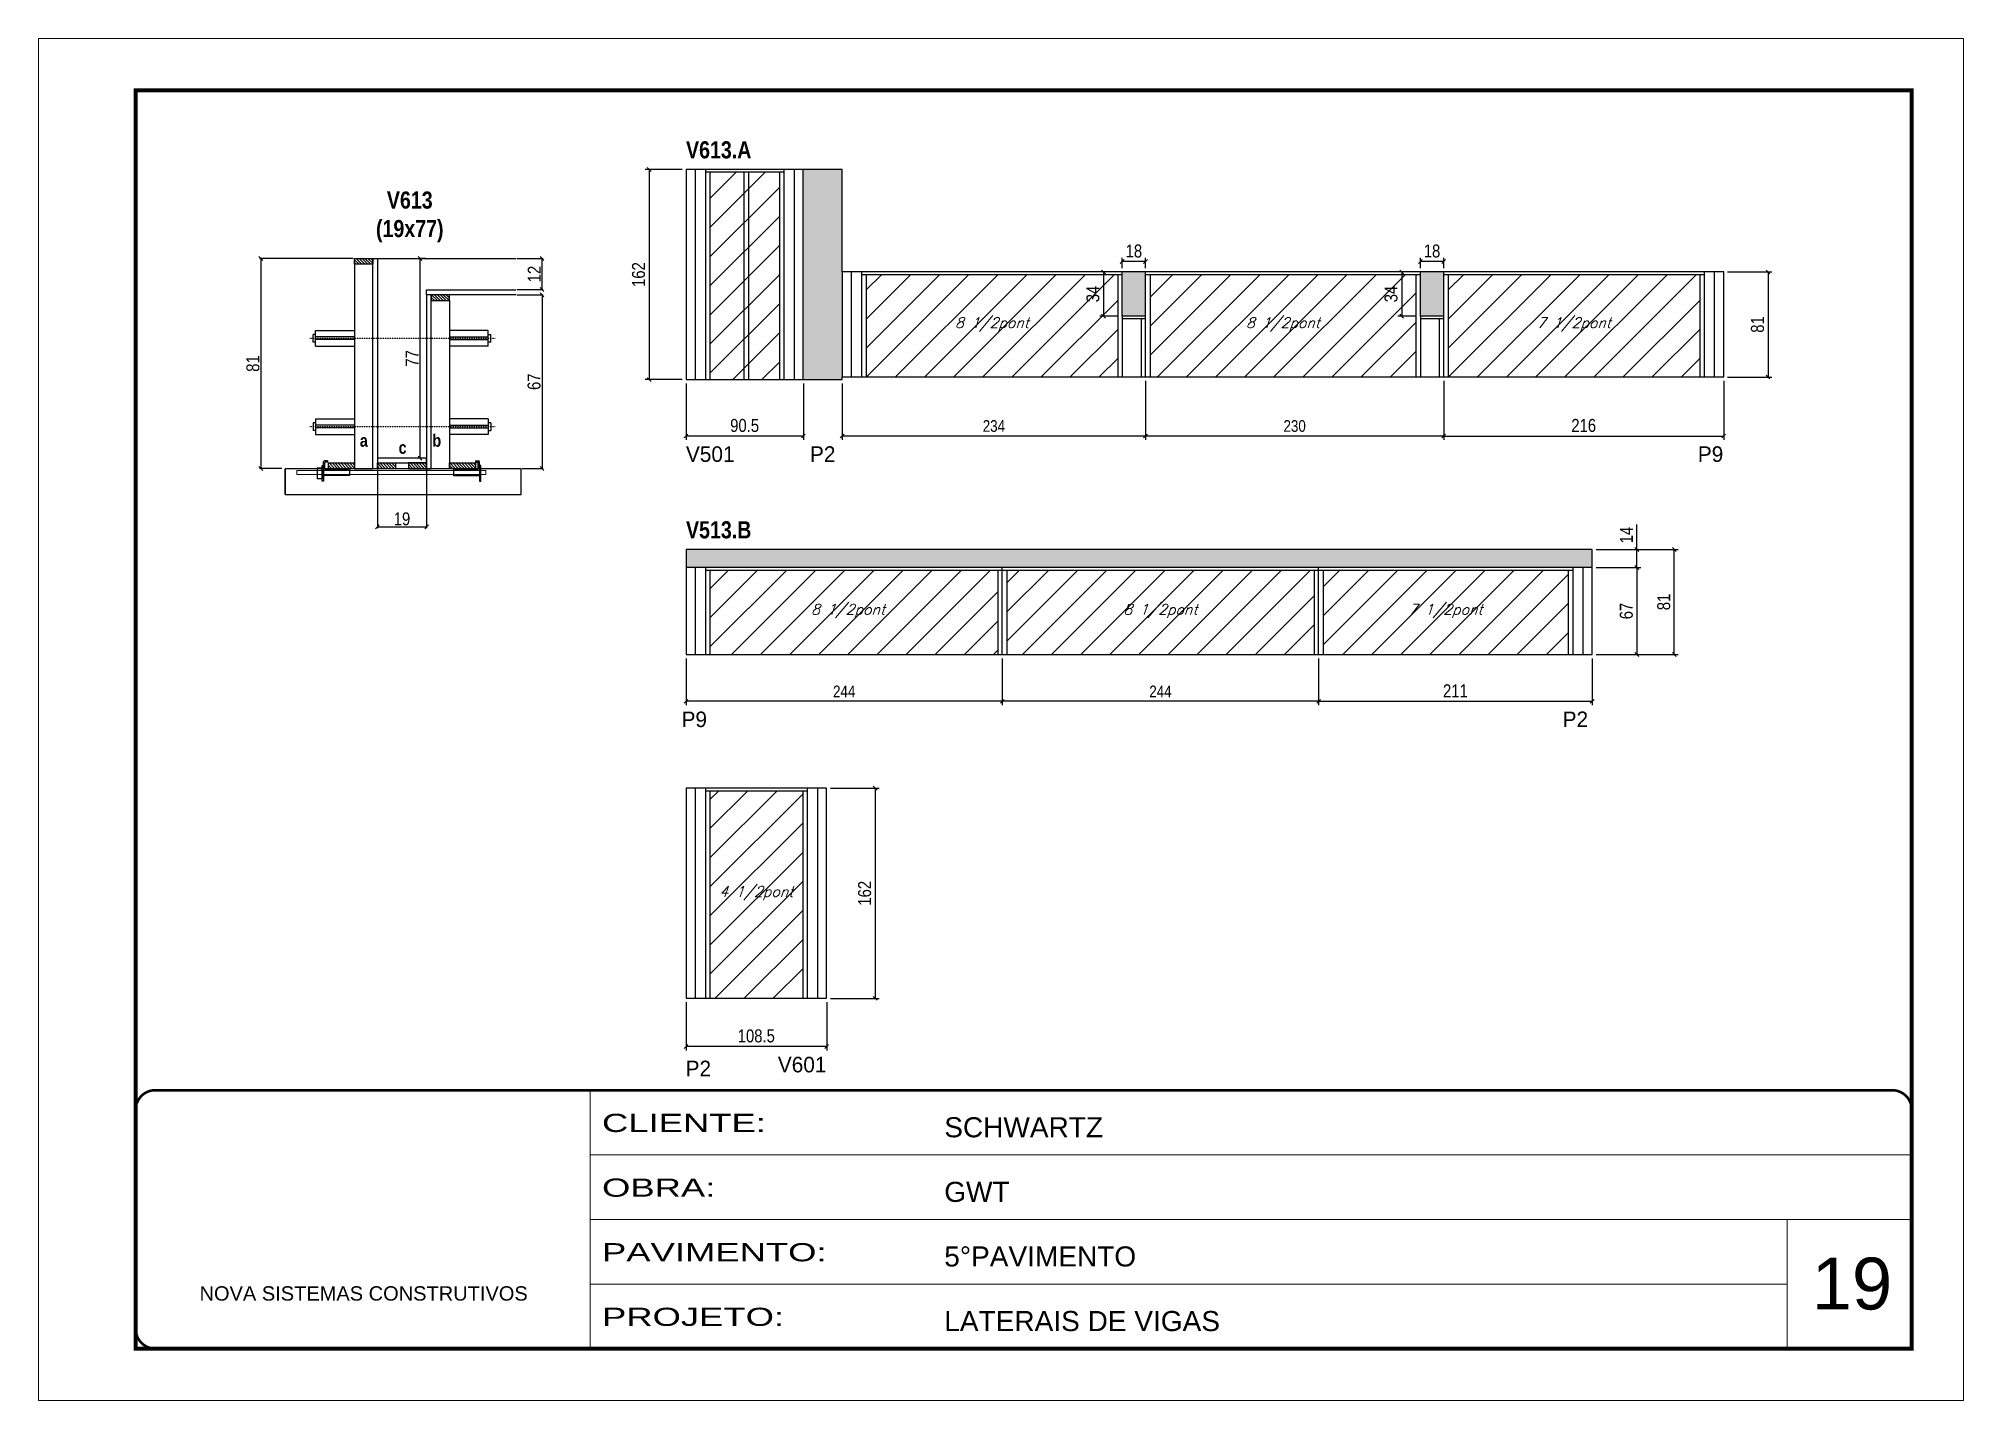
# Model space of a CAD drawing. Extents: x 13154 to 22413, y 1253 to 30260.
# Drawn here: x 16338 to 17823, y 24225 to 25275 of the extents above; entities that cross this region are included whole.
import ezdxf

# ---------------------------------------------------------------- set-up
doc = ezdxf.new("R2010")
doc.units = 0
for name, pattern in [('CONTINUO', [0]), ('DASHED', [0.75, 0.5, -0.25]), ('HIDDEN', [0.375, 0.25, -0.125])]:
    doc.linetypes.add(name, pattern=pattern)
for name, color, linetype in [('5', 5, 'Continuous'), ('barrote', 251, 'Continuous'), ('COTA', 241, 'Continuous'), ('detalhes', 4, 'Continuous'), ('NOMENCLATURA', 7, 'Continuous'), ('Painéis', 200, 'Continuous'), ('presilha', 1, 'Continuous'), ('SARR_2.2x10', 60, 'Continuous'), ('SARR_2.2x7', 40, 'Continuous'), ('SARR_3.5x7', 81, 'Continuous'), ('TENSOR', 3, 'Continuous'), ('texto', 7, 'Continuous')]:
    doc.layers.add(name, color=color, linetype=linetype)
for name, color, linetype, lineweight in [('CARIMBO', 255, 'Continuous', 9), ('CONCRETO', 251, 'Continuous', 25), ('Folhas', 255, 'Continuous', 9), ('Hachura', 251, 'Continuous', 9), ('SARRAFO DE PRESSAO', 251, 'DASHED', 9), ('SCO-___-LAJ', 2, 'Continuous', 0)]:
    doc.layers.add(name, color=color, linetype=linetype, lineweight=lineweight)
doc.styles.add('ARIAL', font='arial.ttf')
doc.styles.add('COTA TECNICA', font='techl___.ttf', dxfattribs={"height": 10})
doc.styles.add('COTA TECNICA 2X', font='techl___.ttf', dxfattribs={"height": 10})
doc.styles.add('COTA TECNICA-50', font='techl___.ttf', dxfattribs={"height": 9})
doc.styles.add('Romans', font='romans.shx')
doc.styles.add('ROMAS860', font='ROMAS860.SHX')
doc.styles.add('TECNICA', font='techb___.ttf', dxfattribs={"height": 10})
doc.styles.add('Tecnologia', font='')
doc.styles.get('Tecnologia').set_extended_font_data('Forgotten Futurist')
doc.dimstyles.new('COTA PAINEL-50', dxfattribs={"dimtxt": 9, "dimasz": 3, "dimexe": 3, "dimexo": 3, "dimgap": 3, "dimtad": 1, "dimdec": 1, "dimzin": 12, "dimdsep": 46, "dimtxsty": 'COTA TECNICA-50', "dimblk1": 'OBLIQUE', "dimblk2": 'OBLIQUE', "dimsah": 1, "dimcen": 0.9, "dimclrd": 4, "dimclre": 4, "dimclrt": 240, "dimadec": 1, "dimazin": 3, "dimtfac": 1, "dimtdec": 1, "dimtmove": 0, "dimatfit": 3, "dimfxl": 1, "dimtolj": 1, "dimtzin": 12, "dimarcsym": 0})
doc.dimstyles.new('PAINEL', dxfattribs={"dimtxt": 10, "dimasz": 3, "dimexe": 3, "dimexo": 3, "dimgap": 3, "dimtad": 1, "dimdec": 1, "dimzin": 12, "dimdsep": 46, "dimtxsty": 'COTA TECNICA', "dimblk1": 'OBLIQUE', "dimblk2": 'OBLIQUE', "dimsah": 1, "dimcen": 0.9, "dimclrd": 4, "dimclre": 4, "dimclrt": 240, "dimadec": 1, "dimazin": 3, "dimtfac": 1, "dimtdec": 1, "dimtmove": 0, "dimatfit": 3, "dimfxl": 1, "dimtolj": 1, "dimtzin": 12, "dimarcsym": 0})
doc.dimstyles.new('SECAO', dxfattribs={"dimscale": 0.333333, "dimtxt": 5, "dimasz": 9, "dimexe": 3, "dimexo": 3, "dimgap": 3, "dimtad": 1, "dimdec": 1, "dimlfac": 0.5, "dimzin": 12, "dimdsep": 46, "dimtxsty": 'COTA TECNICA 2X', "dimblk1": 'OBLIQUE', "dimblk2": 'OBLIQUE', "dimsah": 1, "dimcen": 0.9, "dimclrd": 4, "dimclre": 4, "dimclrt": 240, "dimadec": 1, "dimazin": 3, "dimtfac": 1, "dimtdec": 1, "dimtmove": 0, "dimatfit": 3, "dimfxl": 1, "dimtolj": 1, "dimtzin": 12, "dimarcsym": 0})

msp = doc.modelspace()

# ---------------------------------------------------------------- texts
at = {"layer": '5', "linetype": 'Continuous', "style": 'ROMAS860'}
for s, p in [('V501', (16837.34, 24948.47)), ('P2', (16933.03, 24948.47)), ('P9', (17617.94, 24948.47)), ('P9', (16833.95, 24744.01)), ('P2', (17513.66, 24744.01)), ('V601', (16908.24, 24477.84)), ('P2', (16837.09, 24474.84))]:
    msp.add_text(s, height=12, rotation=359.99996, dxfattribs=at).set_placement(p)
at = {"layer": 'CARIMBO', "style": 'ARIAL'}
msp.add_text('19', height=40, dxfattribs=at).set_placement((17705.74, 24295.02))
at = {"layer": 'detalhes', "style": 'TECNICA'}
for s, p in [('a', (16585.81, 24960.15)), ('b', (16641.78, 24960.14)), ('c', (16615.68, 24954.72))]:
    msp.add_text(s, height=9.6, dxfattribs=at).set_placement(p)
at = {"layer": 'NOMENCLATURA', "style": 'TECNICA'}
for s, p in [('V613.A', (16837.38, 25182.47)), ('V513.B', (16837.38, 24889.51))]:
    msp.add_text(s, height=13.2, dxfattribs=at).set_placement(p)
at = {"layer": 'NOMENCLATURA', "insert": (16624.28, 25156.95), "char_height": 13.2, "attachment_point": 2, "style": 'TECNICA'}
msp.add_mtext_dynamic_manual_height_columns('V613\\P(19x77)', width=300.2766, gutter_width=1, heights=[0], dxfattribs=at)
at = {"layer": 'texto', "color": 2, "char_height": 8, "attachment_point": 5, "style": 'Romans'}
for s, insert in [('{\\Q19;\\C256;8 1/2pont}', (17073.38, 25054.45)), ('{\\Q19;\\C256;8 1/2pont}', (17297.88, 25054.45)), ('{\\Q19;\\C256;7 1/2pont}', (17522.38, 25054.45)), ('{\\Q19;\\C256;8 1/2pont}', (16962.38, 24833.49)), ('{\\Q19;\\C256;8 1/2pont}', (17203.38, 24833.49)), ('{\\Q19;\\C256;7 1/2pont}', (17423.38, 24833.49)), ('{\\Q19;\\C256;4 1/2pont}', (16891.63, 24615.95))]:
    msp.add_mtext(s, dxfattribs=dict(at, insert=insert))

# ---------------------------------------------------------------- blocks, each defined once
blk = doc.blocks.new('9999999999')
at = {"color": 30, "linetype": 'CONTINUO'}
for p, q in [((98564.6, 34230.2), (98564.6, 34429.4)), ((98564.6, 34379.6), (99584, 34379.6)), ((98564.6, 34329.8), (99488, 34329.8)), ((99584, 34329.8), (99488, 34329.8)), ((99488, 34329.8), (99488, 34230.2)), ((98564.6, 34280), (99488, 34280))]:
    blk.add_line(p, q, dxfattribs=at)
at = {"color": 30, "linetype": 'CONTINUO', "const_width": 2}
blk.add_lwpolyline([(99584, 34230.2), (99584, 34414.4, 0.414214), (99569, 34429.4), (98229, 34429.4, 0.414214), (98214, 34414.4), (98214, 34245.2, 0.414214), (98229, 34230.2), (99584, 34230.2)], format="xyb", dxfattribs=at)
at = {"layer": 'Folhas'}
blk.add_lwpolyline([(98139, 34190.2), (99624, 34190.2), (99624, 35240.2), (98139, 35240.2)], close=True, dxfattribs=at)
at = {"layer": 'Folhas', "color": 30, "const_width": 3}
blk.add_lwpolyline([(98214, 34230.2), (99584, 34230.2), (99584, 35200.2), (98214, 35200.2)], close=True, dxfattribs=at)
at = {"color": 7, "linetype": 'Continuous', "ltscale": 5, "style": 'ARIAL'}
for s, height, p in [('SCHWARTZ', 15.48, (98837.7, 34393.1)), ('GWT', 15.48, (98837.7, 34343.3)), ('5°PAVIMENTO', 15.483, (98837.7, 34293.5)), ('NOVA SISTEMAS CONSTRUTIVOS', 11.059, (98263.2, 34267.2)), ('LATERAIS DE VIGAS', 15.483, (98837.7, 34243.7))]:
    blk.add_text(s, height=height, dxfattribs=at).set_placement(p)
at = {"layer": 'Folhas', "color": 7, "style": 'Tecnologia', "width": 1.5}
for s, p in [('CLIENTE:', (98573.7, 34397.2)), ('OBRA:', (98573.7, 34347.3)), ('PAVIMENTO:', (98573.7, 34297.5)), ('PROJETO:', (98573.7, 34247.7))]:
    blk.add_text(s, height=14, dxfattribs=at).set_placement(p)
blk = doc.blocks.new('PRESILHA METÁLICA 1')
at = {"layer": 'presilha'}
for p, q in [((0, 13), (6, 13)), ((0, 13), (0, 0)), ((6, 0), (0, 0)), ((6, 15.5), (7.5, 15.5)), ((6, -2.5), (6, 15.5)), ((6, 13), (6, 0)), ((7.5, 10.6), (7.5, 19.9)), ((7.5, 15.5), (7.5, -2.5)), ((37.5, 4.1), (7.5, 4.1)), ((12, 21), (8.6, 21)), ((9, 11.6), (9, 18.9)), ((12, 19.5), (9.6, 19.5)), ((37.5, 11), (9.6, 11)), ((12, 21), (12, 19.5)), ((37.5, 11), (37.5, 4.1)), ((7.5, -2.5), (6, -2.5))]:
    blk.add_line(p, q, dxfattribs=at)
for centre, radius, start, end in [((8.6, 19.9), 1.14, 90, 180), ((9.6, 18.9), 0.57, 90, 180), ((9.6, 11.6), 0.57, 180, 270)]:
    blk.add_arc(centre, radius, start, end, dxfattribs=at)
blk = doc.blocks.new('PRESILHA METÁLICA 2')
at = {"layer": 'presilha'}
for p, q in [((-5.2, 23.5), (-5.2, 22)), ((-5.2, 23.5), (-1.9, 23.5)), ((-0.8, 14.6), (-0.8, 22.4)), ((-30.8, 13.5), (-30.8, 6.6)), ((-30.8, 13.5), (-2.8, 13.5)), ((-30.8, 6.6), (-0.8, 6.6)), ((-5.2, 22), (-2.8, 22)), ((-2.2, 14.1), (-2.2, 21.4)), ((0.8, 18), (-0.8, 18)), ((-0.8, 18), (-0.8, 0)), ((-0.8, 0), (0.8, 0)), ((0.8, 0), (0.8, 18))]:
    blk.add_line(p, q, dxfattribs=at)
for centre, radius, start, end in [((-1.9, 22.4), 1.14, 0, 90), ((-2.8, 21.4), 0.57, 0, 90), ((-2.8, 14.1), 0.57, 270, 0)]:
    blk.add_arc(centre, radius, start, end, dxfattribs=at)
blk = doc.blocks.new('_Oblique')
at = {"color": 0, "linetype": 'ByBlock', "lineweight": -2}
blk.add_line((-0.5, -0.5), (0.5, 0.5), dxfattribs=at)
blk = doc.blocks.new('*D421')
at = {"layer": 'COTA', "color": 4, "lineweight": -2, "transparency": 16777216}
for p, q in [((16707, 25077.3), (16727.3, 25077.3)), ((16726.3, 25077.3), (16726.3, 24943.3)), ((16711.1, 24943.3), (16727.3, 24943.3))]:
    blk.add_line(p, q, dxfattribs=at)
at = {"layer": 'Defpoints', "color": 0, "transparency": 16777216}
for p in [(16706, 25077.3), (16710.1, 24943.3), (16726.3, 24943.3)]:
    blk.add_point(p, dxfattribs=at)
at = {"layer": 'COTA', "color": 4, "lineweight": -2, "transparency": 16777216, "xscale": 3, "yscale": 3, "zscale": 3}
for p, rotation in [((16726.3, 25077.3), 90), ((16726.3, 24943.3), 270)]:
    blk.add_blockref('_Oblique', p, dxfattribs=dict(at, rotation=rotation))
at = {"layer": 'COTA', "color": 240, "transparency": 16777216, "insert": (16720.2, 25010.3), "char_height": 10, "attachment_point": 5, "rotation": 90, "style": 'COTA TECNICA 2X'}
blk.add_mtext('\\A1;67', dxfattribs=at)
blk = doc.blocks.new('*D422')
at = {"layer": 'COTA', "color": 4, "lineweight": -2, "transparency": 16777216}
for p, q in [((16707, 25105.3), (16727.3, 25105.3)), ((16726.3, 25081.3), (16726.3, 25105.3)), ((16707, 25081.3), (16727.3, 25081.3))]:
    blk.add_line(p, q, dxfattribs=at)
at = {"layer": 'Defpoints', "color": 0, "transparency": 16777216}
for p in [(16706, 25105.3), (16726.3, 25105.3), (16706, 25081.3)]:
    blk.add_point(p, dxfattribs=at)
at = {"layer": 'COTA', "color": 4, "lineweight": -2, "transparency": 16777216, "xscale": 3, "yscale": 3, "zscale": 3}
for p, rotation in [((16726.3, 25105.3), 90), ((16726.3, 25081.3), 270)]:
    blk.add_blockref('_Oblique', p, dxfattribs=dict(at, rotation=rotation))
at = {"layer": 'COTA', "color": 240, "transparency": 16777216, "insert": (16720.3, 25093.3), "char_height": 10, "attachment_point": 5, "rotation": 90, "style": 'COTA TECNICA 2X'}
blk.add_mtext('\\A1;12', dxfattribs=at)
blk = doc.blocks.new('*D423')
at = {"layer": 'COTA', "color": 4, "lineweight": -2, "transparency": 16777216}
for p, q in [((16580.7, 25105.3), (16508.4, 25105.3)), ((16509.4, 25105.3), (16509.4, 24943.3)), ((16525.5, 24943.3), (16508.4, 24943.3))]:
    blk.add_line(p, q, dxfattribs=at)
at = {"layer": 'Defpoints', "color": 0, "transparency": 16777216}
for p in [(16581.7, 25105.3), (16509.4, 24943.3), (16526.5, 24943.3)]:
    blk.add_point(p, dxfattribs=at)
at = {"layer": 'COTA', "color": 4, "lineweight": -2, "transparency": 16777216, "xscale": 3, "yscale": 3, "zscale": 3}
for p, rotation in [((16509.4, 25105.3), 90), ((16509.4, 24943.3), 270)]:
    blk.add_blockref('_Oblique', p, dxfattribs=dict(at, rotation=rotation))
at = {"layer": 'COTA', "color": 240, "transparency": 16777216, "insert": (16503.3, 25024.3), "char_height": 10, "attachment_point": 5, "rotation": 90, "style": 'COTA TECNICA 2X'}
blk.add_mtext('\\A1;81', dxfattribs=at)
blk = doc.blocks.new('*D427')
at = {"layer": 'COTA', "color": 4, "lineweight": -2, "transparency": 16777216}
for p, q in [((16636.3, 25105.3), (16631.2, 25105.3)), ((16632.2, 24951.3), (16632.2, 25105.3)), ((16636.3, 24951.3), (16631.2, 24951.3))]:
    blk.add_line(p, q, dxfattribs=at)
at = {"layer": 'Defpoints', "color": 0, "transparency": 16777216}
for p in [(16632.2, 25105.3), (16637.3, 25105.3), (16637.3, 24951.3)]:
    blk.add_point(p, dxfattribs=at)
at = {"layer": 'COTA', "color": 4, "lineweight": -2, "transparency": 16777216, "xscale": 3, "yscale": 3, "zscale": 3}
for p, rotation in [((16632.2, 25105.3), 90), ((16632.2, 24951.3), 270)]:
    blk.add_blockref('_Oblique', p, dxfattribs=dict(at, rotation=rotation))
at = {"layer": 'COTA', "color": 240, "transparency": 16777216, "insert": (16626.1, 25028.3), "char_height": 10, "attachment_point": 5, "rotation": 90, "style": 'COTA TECNICA 2X'}
blk.add_mtext('\\A1;77', dxfattribs=at)
blk = doc.blocks.new('*D428')
at = {"layer": 'COTA', "color": 4, "lineweight": -2, "transparency": 16777216}
for p, q in [((16599.3, 24942.3), (16599.3, 24897.4)), ((16637.3, 24942.3), (16637.3, 24897.4)), ((16599.3, 24898.4), (16637.3, 24898.4))]:
    blk.add_line(p, q, dxfattribs=at)
at = {"layer": 'Defpoints', "color": 0, "transparency": 16777216}
for p in [(16599.3, 24943.3), (16637.3, 24943.3), (16637.3, 24898.4)]:
    blk.add_point(p, dxfattribs=at)
at = {"layer": 'COTA', "color": 4, "lineweight": -2, "transparency": 16777216, "xscale": 3, "yscale": 3, "zscale": 3, "rotation": 180}
blk.add_blockref('_Oblique', (16599.3, 24898.4), dxfattribs=at)
at = {"layer": 'COTA', "color": 4, "lineweight": -2, "transparency": 16777216, "xscale": 3, "yscale": 3, "zscale": 3}
blk.add_blockref('_Oblique', (16637.3, 24898.4), dxfattribs=at)
at = {"layer": 'COTA', "color": 240, "transparency": 16777216, "insert": (16618.3, 24904.5), "char_height": 10, "attachment_point": 5, "style": 'COTA TECNICA 2X'}
blk.add_mtext('\\A1;19', dxfattribs=at)
blk = doc.blocks.new('*D424')
at = {"layer": 'COTA', "color": 4, "linetype": 'ByBlock', "lineweight": -2, "transparency": 16777216}
for p, q in [((17191.9, 25010.9), (17191.9, 24965.4)), ((17421.9, 25010.9), (17421.9, 24965.4)), ((17421.9, 24968.4), (17191.9, 24968.4))]:
    blk.add_line(p, q, dxfattribs=at)
at = {"layer": 'Defpoints', "color": 0, "linetype": 'ByBlock', "transparency": 16777216}
for p in [(17191.9, 25013.9), (17421.9, 25013.9), (17191.9, 24968.4)]:
    blk.add_point(p, dxfattribs=at)
at = {"layer": 'COTA', "color": 4, "linetype": 'ByBlock', "lineweight": -2, "transparency": 16777216, "xscale": 3, "yscale": 3, "zscale": 3, "rotation": 180}
blk.add_blockref('_Oblique', (17191.9, 24968.4), dxfattribs=at)
at = {"layer": 'COTA', "color": 4, "linetype": 'ByBlock', "lineweight": -2, "transparency": 16777216, "xscale": 3, "yscale": 3, "zscale": 3}
blk.add_blockref('_Oblique', (17421.9, 24968.4), dxfattribs=at)
at = {"layer": 'COTA', "color": 240, "linetype": 'ByBlock', "transparency": 16777216, "insert": (17306.9, 24976.1), "char_height": 9, "attachment_point": 5, "style": 'COTA TECNICA-50'}
blk.add_mtext('\\A1;230', dxfattribs=at)
blk = doc.blocks.new('*D429')
at = {"layer": 'COTA', "color": 4, "linetype": 'ByBlock', "lineweight": -2, "transparency": 16777216}
for p, q in [((16957.9, 25008.9), (16957.9, 24965.4)), ((17191.9, 25010.9), (17191.9, 24965.4)), ((17191.9, 24968.4), (16957.9, 24968.4))]:
    blk.add_line(p, q, dxfattribs=at)
at = {"layer": 'Defpoints', "color": 0, "linetype": 'ByBlock', "transparency": 16777216}
for p in [(16957.9, 25011.9), (17191.9, 25013.9), (16957.9, 24968.4)]:
    blk.add_point(p, dxfattribs=at)
at = {"layer": 'COTA', "color": 4, "linetype": 'ByBlock', "lineweight": -2, "transparency": 16777216, "xscale": 3, "yscale": 3, "zscale": 3, "rotation": 180}
blk.add_blockref('_Oblique', (16957.9, 24968.4), dxfattribs=at)
at = {"layer": 'COTA', "color": 4, "linetype": 'ByBlock', "lineweight": -2, "transparency": 16777216, "xscale": 3, "yscale": 3, "zscale": 3}
blk.add_blockref('_Oblique', (17191.9, 24968.4), dxfattribs=at)
at = {"layer": 'COTA', "color": 240, "linetype": 'ByBlock', "transparency": 16777216, "insert": (17074.9, 24976.1), "char_height": 9, "attachment_point": 5, "style": 'COTA TECNICA-50'}
blk.add_mtext('\\A1;234', dxfattribs=at)
blk = doc.blocks.new('*D430')
at = {"layer": 'COTA', "color": 4, "linetype": 'ByBlock', "lineweight": -2, "transparency": 16777216}
for p, q in [((17421.9, 25010.9), (17421.9, 24965.4)), ((17637.9, 25010.9), (17637.9, 24965.4)), ((17421.9, 24968.4), (17637.9, 24968.4))]:
    blk.add_line(p, q, dxfattribs=at)
at = {"layer": 'Defpoints', "color": 0, "linetype": 'ByBlock', "transparency": 16777216}
for p in [(17421.9, 25013.9), (17637.9, 25013.9), (17637.9, 24968.4)]:
    blk.add_point(p, dxfattribs=at)
at = {"layer": 'COTA', "color": 4, "linetype": 'ByBlock', "lineweight": -2, "transparency": 16777216, "xscale": 3, "yscale": 3, "zscale": 3, "rotation": 180}
blk.add_blockref('_Oblique', (17421.9, 24968.4), dxfattribs=at)
at = {"layer": 'COTA', "color": 4, "linetype": 'ByBlock', "lineweight": -2, "transparency": 16777216, "xscale": 3, "yscale": 3, "zscale": 3}
blk.add_blockref('_Oblique', (17637.9, 24968.4), dxfattribs=at)
at = {"layer": 'COTA', "color": 240, "linetype": 'ByBlock', "transparency": 16777216, "insert": (17529.9, 24976.5), "char_height": 10, "attachment_point": 5, "style": 'COTA TECNICA'}
blk.add_mtext('\\A1;216', dxfattribs=at)
blk = doc.blocks.new('*D431')
at = {"layer": 'COTA', "color": 4, "linetype": 'ByBlock', "lineweight": -2, "transparency": 16777216}
for p, q in [((17640.9, 25094.9), (17675.1, 25094.9)), ((17672.1, 25094.9), (17672.1, 25013.9)), ((17640.9, 25013.9), (17675.1, 25013.9))]:
    blk.add_line(p, q, dxfattribs=at)
at = {"layer": 'Defpoints', "color": 0, "linetype": 'ByBlock', "transparency": 16777216}
for p in [(17637.9, 25094.9), (17637.9, 25013.9), (17672.1, 25013.9)]:
    blk.add_point(p, dxfattribs=at)
at = {"layer": 'COTA', "color": 4, "linetype": 'ByBlock', "lineweight": -2, "transparency": 16777216, "xscale": 3, "yscale": 3, "zscale": 3}
for p, rotation in [((17672.1, 25094.9), 90), ((17672.1, 25013.9), 270)]:
    blk.add_blockref('_Oblique', p, dxfattribs=dict(at, rotation=rotation))
at = {"layer": 'COTA', "color": 240, "linetype": 'ByBlock', "transparency": 16777216, "insert": (17664, 25054.4), "char_height": 10, "attachment_point": 5, "rotation": 90, "style": 'COTA TECNICA'}
blk.add_mtext('\\A1;81', dxfattribs=at)
blk = doc.blocks.new('*D432')
at = {"layer": 'COTA', "color": 4, "linetype": 'ByBlock', "lineweight": -2, "transparency": 16777216}
for p, q in [((17170.9, 25094.9), (17156.5, 25094.9)), ((17159.5, 25094.9), (17159.5, 25060.9)), ((17170.9, 25060.9), (17156.5, 25060.9))]:
    blk.add_line(p, q, dxfattribs=at)
at = {"layer": 'Defpoints', "color": 0, "linetype": 'ByBlock', "transparency": 16777216}
for p in [(17173.9, 25094.9), (17159.5, 25060.9), (17173.9, 25060.9)]:
    blk.add_point(p, dxfattribs=at)
at = {"layer": 'COTA', "color": 4, "linetype": 'ByBlock', "lineweight": -2, "transparency": 16777216, "xscale": 3, "yscale": 3, "zscale": 3}
for p, rotation in [((17159.5, 25094.9), 90), ((17159.5, 25060.9), 270)]:
    blk.add_blockref('_Oblique', p, dxfattribs=dict(at, rotation=rotation))
at = {"layer": 'COTA', "color": 240, "linetype": 'ByBlock', "transparency": 16777216, "insert": (17151.3, 25077.9), "char_height": 10, "attachment_point": 5, "rotation": 90, "style": 'COTA TECNICA'}
blk.add_mtext('\\A1;34', dxfattribs=at)
blk = doc.blocks.new('*D433')
at = {"layer": 'COTA', "color": 4, "linetype": 'ByBlock', "lineweight": -2, "transparency": 16777216}
for p, q in [((17173.9, 25097.9), (17173.9, 25105.9)), ((17191.9, 25102.9), (17173.9, 25102.9)), ((17191.9, 25097.9), (17191.9, 25105.9))]:
    blk.add_line(p, q, dxfattribs=at)
at = {"layer": 'Defpoints', "color": 0, "linetype": 'ByBlock', "transparency": 16777216}
for p in [(17173.9, 25102.9), (17173.9, 25094.9), (17191.9, 25094.9)]:
    blk.add_point(p, dxfattribs=at)
at = {"layer": 'COTA', "color": 4, "linetype": 'ByBlock', "lineweight": -2, "transparency": 16777216, "xscale": 3, "yscale": 3, "zscale": 3, "rotation": 180}
blk.add_blockref('_Oblique', (17173.9, 25102.9), dxfattribs=at)
at = {"layer": 'COTA', "color": 4, "linetype": 'ByBlock', "lineweight": -2, "transparency": 16777216, "xscale": 3, "yscale": 3, "zscale": 3}
blk.add_blockref('_Oblique', (17191.9, 25102.9), dxfattribs=at)
at = {"layer": 'COTA', "color": 240, "linetype": 'ByBlock', "transparency": 16777216, "insert": (17182.9, 25111), "char_height": 10, "attachment_point": 5, "style": 'COTA TECNICA'}
blk.add_mtext('\\A1;18', dxfattribs=at)
blk = doc.blocks.new('*D425')
at = {"layer": 'COTA', "color": 4, "linetype": 'ByBlock', "lineweight": -2, "transparency": 16777216}
for p, q in [((17400.9, 25094.9), (17386.5, 25094.9)), ((17389.5, 25094.9), (17389.5, 25060.9)), ((17400.9, 25060.9), (17386.5, 25060.9))]:
    blk.add_line(p, q, dxfattribs=at)
at = {"layer": 'Defpoints', "color": 0, "linetype": 'ByBlock', "transparency": 16777216}
for p in [(17403.9, 25094.9), (17389.5, 25060.9), (17403.9, 25060.9)]:
    blk.add_point(p, dxfattribs=at)
at = {"layer": 'COTA', "color": 4, "linetype": 'ByBlock', "lineweight": -2, "transparency": 16777216, "xscale": 3, "yscale": 3, "zscale": 3}
for p, rotation in [((17389.5, 25094.9), 90), ((17389.5, 25060.9), 270)]:
    blk.add_blockref('_Oblique', p, dxfattribs=dict(at, rotation=rotation))
at = {"layer": 'COTA', "color": 240, "linetype": 'ByBlock', "transparency": 16777216, "insert": (17381.3, 25077.9), "char_height": 10, "attachment_point": 5, "rotation": 90, "style": 'COTA TECNICA'}
blk.add_mtext('\\A1;34', dxfattribs=at)
blk = doc.blocks.new('*D434')
at = {"layer": 'COTA', "color": 4, "linetype": 'ByBlock', "lineweight": -2, "transparency": 16777216}
for p, q in [((17403.9, 25097.9), (17403.9, 25105.9)), ((17421.9, 25102.9), (17403.9, 25102.9)), ((17421.9, 25097.9), (17421.9, 25105.9))]:
    blk.add_line(p, q, dxfattribs=at)
at = {"layer": 'Defpoints', "color": 0, "linetype": 'ByBlock', "transparency": 16777216}
for p in [(17403.9, 25102.9), (17403.9, 25094.9), (17421.9, 25094.9)]:
    blk.add_point(p, dxfattribs=at)
at = {"layer": 'COTA', "color": 4, "linetype": 'ByBlock', "lineweight": -2, "transparency": 16777216, "xscale": 3, "yscale": 3, "zscale": 3, "rotation": 180}
blk.add_blockref('_Oblique', (17403.9, 25102.9), dxfattribs=at)
at = {"layer": 'COTA', "color": 4, "linetype": 'ByBlock', "lineweight": -2, "transparency": 16777216, "xscale": 3, "yscale": 3, "zscale": 3}
blk.add_blockref('_Oblique', (17421.9, 25102.9), dxfattribs=at)
at = {"layer": 'COTA', "color": 240, "linetype": 'ByBlock', "transparency": 16777216, "insert": (17412.9, 25111), "char_height": 10, "attachment_point": 5, "style": 'COTA TECNICA'}
blk.add_mtext('\\A1;18', dxfattribs=at)
blk = doc.blocks.new('*D426')
at = {"layer": 'COTA', "color": 4, "linetype": 'ByBlock', "lineweight": -2, "transparency": 16777216}
for p, q in [((17081.4, 24797), (17081.4, 24760.9)), ((17325.4, 24797), (17325.4, 24760.9)), ((17325.4, 24763.9), (17081.4, 24763.9))]:
    blk.add_line(p, q, dxfattribs=at)
at = {"layer": 'Defpoints', "color": 0, "linetype": 'ByBlock', "transparency": 16777216}
for p in [(17081.4, 24800), (17325.4, 24800), (17081.4, 24763.9)]:
    blk.add_point(p, dxfattribs=at)
at = {"layer": 'COTA', "color": 4, "linetype": 'ByBlock', "lineweight": -2, "transparency": 16777216, "xscale": 3, "yscale": 3, "zscale": 3, "rotation": 180}
blk.add_blockref('_Oblique', (17081.4, 24763.9), dxfattribs=at)
at = {"layer": 'COTA', "color": 4, "linetype": 'ByBlock', "lineweight": -2, "transparency": 16777216, "xscale": 3, "yscale": 3, "zscale": 3}
blk.add_blockref('_Oblique', (17325.4, 24763.9), dxfattribs=at)
at = {"layer": 'COTA', "color": 240, "linetype": 'ByBlock', "transparency": 16777216, "insert": (17203.4, 24771.5), "char_height": 9, "attachment_point": 5, "style": 'COTA TECNICA-50'}
blk.add_mtext('\\A1;244', dxfattribs=at)
blk = doc.blocks.new('*D435')
at = {"layer": 'COTA', "color": 4, "linetype": 'ByBlock', "lineweight": -2, "transparency": 16777216}
for p, q in [((16837.4, 24797), (16837.4, 24760.9)), ((17081.4, 24797), (17081.4, 24760.9)), ((17081.4, 24763.9), (16837.4, 24763.9))]:
    blk.add_line(p, q, dxfattribs=at)
at = {"layer": 'Defpoints', "color": 0, "linetype": 'ByBlock', "transparency": 16777216}
for p in [(16837.4, 24800), (17081.4, 24800), (16837.4, 24763.9)]:
    blk.add_point(p, dxfattribs=at)
at = {"layer": 'COTA', "color": 4, "linetype": 'ByBlock', "lineweight": -2, "transparency": 16777216, "xscale": 3, "yscale": 3, "zscale": 3, "rotation": 180}
blk.add_blockref('_Oblique', (16837.4, 24763.9), dxfattribs=at)
at = {"layer": 'COTA', "color": 4, "linetype": 'ByBlock', "lineweight": -2, "transparency": 16777216, "xscale": 3, "yscale": 3, "zscale": 3}
blk.add_blockref('_Oblique', (17081.4, 24763.9), dxfattribs=at)
at = {"layer": 'COTA', "color": 240, "linetype": 'ByBlock', "transparency": 16777216, "insert": (16959.4, 24771.5), "char_height": 9, "attachment_point": 5, "style": 'COTA TECNICA-50'}
blk.add_mtext('\\A1;244', dxfattribs=at)
blk = doc.blocks.new('*D436')
at = {"layer": 'COTA', "color": 4, "linetype": 'ByBlock', "lineweight": -2, "transparency": 16777216}
for p, q in [((17325.4, 24797), (17325.4, 24760.9)), ((17536.4, 24797), (17536.4, 24760.9)), ((17325.4, 24763.9), (17536.4, 24763.9))]:
    blk.add_line(p, q, dxfattribs=at)
at = {"layer": 'Defpoints', "color": 0, "linetype": 'ByBlock', "transparency": 16777216}
for p in [(17325.4, 24800), (17536.4, 24800), (17536.4, 24763.9)]:
    blk.add_point(p, dxfattribs=at)
at = {"layer": 'COTA', "color": 4, "linetype": 'ByBlock', "lineweight": -2, "transparency": 16777216, "xscale": 3, "yscale": 3, "zscale": 3, "rotation": 180}
blk.add_blockref('_Oblique', (17325.4, 24763.9), dxfattribs=at)
at = {"layer": 'COTA', "color": 4, "linetype": 'ByBlock', "lineweight": -2, "transparency": 16777216, "xscale": 3, "yscale": 3, "zscale": 3}
blk.add_blockref('_Oblique', (17536.4, 24763.9), dxfattribs=at)
at = {"layer": 'COTA', "color": 240, "linetype": 'ByBlock', "transparency": 16777216, "insert": (17430.9, 24772), "char_height": 10, "attachment_point": 5, "style": 'COTA TECNICA'}
blk.add_mtext('\\A1;211', dxfattribs=at)
blk = doc.blocks.new('*D437')
at = {"layer": 'COTA', "color": 4, "linetype": 'ByBlock', "lineweight": -2, "transparency": 16777216}
for p, q in [((17539.4, 24881), (17602.8, 24881)), ((17599.8, 24800), (17599.8, 24881)), ((17539.4, 24800), (17602.8, 24800))]:
    blk.add_line(p, q, dxfattribs=at)
at = {"layer": 'Defpoints', "color": 0, "linetype": 'ByBlock', "transparency": 16777216}
for p in [(17536.4, 24881), (17599.8, 24881), (17536.4, 24800)]:
    blk.add_point(p, dxfattribs=at)
at = {"layer": 'COTA', "color": 4, "linetype": 'ByBlock', "lineweight": -2, "transparency": 16777216, "xscale": 3, "yscale": 3, "zscale": 3}
for p, rotation in [((17599.8, 24881), 90), ((17599.8, 24800), 270)]:
    blk.add_blockref('_Oblique', p, dxfattribs=dict(at, rotation=rotation))
at = {"layer": 'COTA', "color": 240, "linetype": 'ByBlock', "transparency": 16777216, "insert": (17591.7, 24840.5), "char_height": 10, "attachment_point": 5, "rotation": 90, "style": 'COTA TECNICA'}
blk.add_mtext('\\A1;81', dxfattribs=at)
blk = doc.blocks.new('*D438')
at = {"layer": 'COTA', "color": 4, "lineweight": -2, "transparency": 16777216}
for p, q in [((16834.4, 25173.9), (16805.9, 25173.9)), ((16808.9, 25173.9), (16808.9, 25011.9)), ((16834.4, 25011.9), (16805.9, 25011.9))]:
    blk.add_line(p, q, dxfattribs=at)
at = {"layer": 'Defpoints', "color": 0, "transparency": 16777216}
for p in [(16837.4, 25173.9), (16808.9, 25011.9), (16837.4, 25011.9)]:
    blk.add_point(p, dxfattribs=at)
at = {"layer": 'COTA', "color": 4, "lineweight": -2, "transparency": 16777216, "xscale": 3, "yscale": 3, "zscale": 3}
for p, rotation in [((16808.9, 25173.9), 90), ((16808.9, 25011.9), 270)]:
    blk.add_blockref('_Oblique', p, dxfattribs=dict(at, rotation=rotation))
at = {"layer": 'COTA', "color": 240, "transparency": 16777216, "insert": (16800.8, 25092.9), "char_height": 10, "attachment_point": 5, "rotation": 90, "style": 'COTA TECNICA'}
blk.add_mtext('\\A1;162', dxfattribs=at)
blk = doc.blocks.new('*D439')
at = {"layer": 'COTA', "color": 4, "lineweight": -2, "transparency": 16777216}
for p, q in [((16837.4, 25008.9), (16837.4, 24965.4)), ((16927.9, 25008.9), (16927.9, 24965.4)), ((16927.9, 24968.4), (16837.4, 24968.4))]:
    blk.add_line(p, q, dxfattribs=at)
at = {"layer": 'Defpoints', "color": 0, "transparency": 16777216}
for p in [(16837.4, 25011.9), (16927.9, 25011.9), (16837.4, 24968.4)]:
    blk.add_point(p, dxfattribs=at)
at = {"layer": 'COTA', "color": 4, "lineweight": -2, "transparency": 16777216, "xscale": 3, "yscale": 3, "zscale": 3, "rotation": 180}
blk.add_blockref('_Oblique', (16837.4, 24968.4), dxfattribs=at)
at = {"layer": 'COTA', "color": 4, "lineweight": -2, "transparency": 16777216, "xscale": 3, "yscale": 3, "zscale": 3}
blk.add_blockref('_Oblique', (16927.9, 24968.4), dxfattribs=at)
at = {"layer": 'COTA', "color": 240, "transparency": 16777216, "insert": (16882.6, 24976.5), "char_height": 10, "attachment_point": 5, "style": 'COTA TECNICA'}
blk.add_mtext('\\A1;90.5', dxfattribs=at)
blk = doc.blocks.new('*D440')
at = {"layer": 'COTA', "color": 4, "lineweight": -2, "transparency": 16777216}
for p, q in [((17539.4, 24867), (17573.9, 24867)), ((17570.9, 24867), (17570.9, 24800)), ((17539.4, 24800), (17573.9, 24800))]:
    blk.add_line(p, q, dxfattribs=at)
at = {"layer": 'Defpoints', "color": 0, "transparency": 16777216}
for p in [(17536.4, 24867), (17536.4, 24800), (17570.9, 24800)]:
    blk.add_point(p, dxfattribs=at)
at = {"layer": 'COTA', "color": 4, "lineweight": -2, "transparency": 16777216, "xscale": 3, "yscale": 3, "zscale": 3}
for p, rotation in [((17570.9, 24867), 90), ((17570.9, 24800), 270)]:
    blk.add_blockref('_Oblique', p, dxfattribs=dict(at, rotation=rotation))
at = {"layer": 'COTA', "color": 240, "transparency": 16777216, "insert": (17562.8, 24833.5), "char_height": 10, "attachment_point": 5, "rotation": 90, "style": 'COTA TECNICA'}
blk.add_mtext('\\A1;67', dxfattribs=at)
blk = doc.blocks.new('*D441')
at = {"layer": 'COTA', "color": 4, "lineweight": -2, "transparency": 16777216}
for p, q in [((17570.9, 24881), (17570.9, 24900.1)), ((17539.4, 24881), (17573.9, 24881)), ((17570.9, 24867), (17570.9, 24881)), ((17539.4, 24867), (17573.9, 24867))]:
    blk.add_line(p, q, dxfattribs=at)
at = {"layer": 'Defpoints', "color": 0, "transparency": 16777216}
for p in [(17536.4, 24881), (17570.9, 24881), (17536.4, 24867)]:
    blk.add_point(p, dxfattribs=at)
at = {"layer": 'COTA', "color": 4, "lineweight": -2, "transparency": 16777216, "xscale": 3, "yscale": 3, "zscale": 3}
for p, rotation in [((17570.9, 24881), 90), ((17570.9, 24867), 270)]:
    blk.add_blockref('_Oblique', p, dxfattribs=dict(at, rotation=rotation))
at = {"layer": 'COTA', "color": 240, "transparency": 16777216, "insert": (17562.8, 24892.1), "char_height": 10, "attachment_point": 5, "rotation": 90, "style": 'COTA TECNICA'}
blk.add_mtext('\\A1;14', dxfattribs=at)
blk = doc.blocks.new('*D443')
at = {"layer": 'COTA', "color": 4, "lineweight": -2, "transparency": 16777216}
for p, q in [((16948.9, 24696.9), (16986.3, 24696.9)), ((16983.3, 24696.9), (16983.3, 24534.9)), ((16948.9, 24534.9), (16986.3, 24534.9))]:
    blk.add_line(p, q, dxfattribs=at)
at = {"layer": 'Defpoints', "color": 0, "transparency": 16777216}
for p in [(16945.9, 24696.9), (16945.9, 24534.9), (16983.3, 24534.9)]:
    blk.add_point(p, dxfattribs=at)
at = {"layer": 'COTA', "color": 4, "lineweight": -2, "transparency": 16777216, "xscale": 3, "yscale": 3, "zscale": 3}
for p, rotation in [((16983.3, 24696.9), 90), ((16983.3, 24534.9), 270)]:
    blk.add_blockref('_Oblique', p, dxfattribs=dict(at, rotation=rotation))
at = {"layer": 'COTA', "color": 240, "transparency": 16777216, "insert": (16975.2, 24615.9), "char_height": 10, "attachment_point": 5, "rotation": 90, "style": 'COTA TECNICA'}
blk.add_mtext('\\A1;162', dxfattribs=at)
blk = doc.blocks.new('*D444')
at = {"layer": 'COTA', "color": 4, "lineweight": -2, "transparency": 16777216}
for p, q in [((16837.4, 24531.9), (16837.4, 24494.7)), ((16945.9, 24531.9), (16945.9, 24494.7)), ((16945.9, 24497.7), (16837.4, 24497.7))]:
    blk.add_line(p, q, dxfattribs=at)
at = {"layer": 'Defpoints', "color": 0, "transparency": 16777216}
for p in [(16837.4, 24534.9), (16945.9, 24534.9), (16837.4, 24497.7)]:
    blk.add_point(p, dxfattribs=at)
at = {"layer": 'COTA', "color": 4, "lineweight": -2, "transparency": 16777216, "xscale": 3, "yscale": 3, "zscale": 3, "rotation": 180}
blk.add_blockref('_Oblique', (16837.4, 24497.7), dxfattribs=at)
at = {"layer": 'COTA', "color": 4, "lineweight": -2, "transparency": 16777216, "xscale": 3, "yscale": 3, "zscale": 3}
blk.add_blockref('_Oblique', (16945.9, 24497.7), dxfattribs=at)
at = {"layer": 'COTA', "color": 240, "transparency": 16777216, "insert": (16891.6, 24505.9), "char_height": 10, "attachment_point": 5, "style": 'COTA TECNICA'}
blk.add_mtext('\\A1;108.5', dxfattribs=at)

# ---------------------------------------------------------------- dimensions: what is measured, and where the dimension line sits
at = {"layer": 'COTA'}
for base, p1, p2, dimstyle, picture, middle in [((16808.89, 25011.95), (16837.38, 25173.95), (16837.38, 25011.95), 'PAINEL', '*D438', (16800.79, 25092.95)), ((16509.36, 24943.25, 0), (16581.68, 25105.25), (16526.47, 24943.25, 0), 'SECAO', '*D423', (16503.27, 25024.25, 0)), ((16632.21, 25105.25), (16637.28, 24951.25), (16637.28, 25105.25), 'SECAO', '*D427', (16626.13, 25028.25)), ((16726.33, 25105.25), (16705.98, 25081.25), (16705.98, 25105.25), 'SECAO', '*D422', (16720.27, 25093.25)), ((16726.33, 24943.25, 0), (16705.98, 25077.25), (16710.09, 24943.25, 0), 'SECAO', '*D421', (16720.22, 25010.25, 0)), ((17570.89, 24880.99), (17536.38, 24866.99), (17536.38, 24880.99), 'PAINEL', '*D441', (17562.82, 24892.05)), ((17570.89, 24799.99), (17536.38, 24866.99), (17536.38, 24799.99), 'PAINEL', '*D440', (17562.79, 24833.49)), ((16983.31, 24534.95), (16945.88, 24696.95), (16945.88, 24534.95), 'PAINEL', '*D443', (16975.2, 24615.95))]:
    dim = msp.add_linear_dim(base=base, p1=p1, p2=p2, angle=90, dimstyle=dimstyle, dxfattribs=at)
    dim.commit()
    dim.dimension.update_dxf_attribs({"geometry": picture, "text_midpoint": middle})
at = {"layer": 'COTA', "linetype": 'ByBlock'}
for base, p1, p2, picture, middle in [((17173.88, 25102.9), (17191.88, 25094.95), (17173.88, 25094.95), '*D433', (17182.88, 25110.99)), ((17403.88, 25102.9), (17421.88, 25094.95), (17403.88, 25094.95), '*D434', (17412.88, 25110.99)), ((17637.88, 24968.37), (17421.88, 25013.95), (17637.88, 25013.95), '*D430', (17529.88, 24976.47)), ((17536.38, 24763.91), (17325.38, 24799.99), (17536.38, 24799.99), '*D436', (17430.88, 24771.96))]:
    dim = msp.add_linear_dim(base=base, p1=p1, p2=p2, dimstyle='PAINEL', dxfattribs=at)
    dim.commit()
    dim.dimension.update_dxf_attribs({"geometry": picture, "text_midpoint": middle})
for base, p1, p2, picture, middle in [((17159.48, 25060.95), (17173.88, 25094.95), (17173.88, 25060.95), '*D432', (17151.26, 25077.95)), ((17389.48, 25060.95), (17403.88, 25094.95), (17403.88, 25060.95), '*D425', (17381.26, 25077.95)), ((17672.07, 25013.95), (17637.88, 25094.95), (17637.88, 25013.95), '*D431', (17663.98, 25054.45)), ((17599.83, 24880.99), (17536.38, 24799.99), (17536.38, 24880.99), '*D437', (17591.73, 24840.49))]:
    dim = msp.add_linear_dim(base=base, p1=p1, p2=p2, angle=90, dimstyle='PAINEL', dxfattribs=at)
    dim.commit()
    dim.dimension.update_dxf_attribs({"geometry": picture, "text_midpoint": middle})
at = {"layer": 'COTA'}
for base, p1, p2, dimstyle, picture, middle in [((16837.38, 24968.37), (16927.88, 25011.95), (16837.38, 25011.95), 'PAINEL', '*D439', (16882.63, 24976.5)), ((16637.28, 24898.43), (16599.28, 24943.25), (16637.28, 24943.25), 'SECAO', '*D428', (16618.28, 24904.52)), ((16837.38, 24497.74), (16945.88, 24534.95), (16837.38, 24534.95), 'PAINEL', '*D444', (16891.63, 24505.87))]:
    dim = msp.add_linear_dim(base=base, p1=p1, p2=p2, dimstyle=dimstyle, dxfattribs=at)
    dim.commit()
    dim.dimension.update_dxf_attribs({"geometry": picture, "text_midpoint": middle})
at = {"layer": 'COTA', "linetype": 'ByBlock'}
for base, p1, p2, picture, middle in [((16957.88, 24968.37), (17191.88, 25013.95), (16957.88, 25011.95), '*D429', (17074.88, 24976.06)), ((16837.38, 24763.91), (17081.38, 24799.99), (16837.38, 24799.99), '*D435', (16959.38, 24771.47))]:
    dim = msp.add_linear_dim(base=base, p1=p1, p2=p2, angle=180, dimstyle='COTA PAINEL-50', override={"dimarcsym": 1}, dxfattribs=at)
    dim.commit()
    dim.dimension.update_dxf_attribs({"geometry": picture, "text_midpoint": middle})
for base, p1, p2, picture, middle in [((17191.88, 24968.37), (17421.88, 25013.95), (17191.88, 25013.95), '*D424', (17306.88, 24976.06)), ((17081.38, 24763.91), (17325.38, 24799.99), (17081.38, 24799.99), '*D426', (17203.38, 24771.47))]:
    dim = msp.add_linear_dim(base=base, p1=p1, p2=p2, dimstyle='COTA PAINEL-50', override={"dimarcsym": 1}, dxfattribs=at)
    dim.commit()
    dim.dimension.update_dxf_attribs({"geometry": picture, "text_midpoint": middle})

# ---------------------------------------------------------------- hatches: boundary and pattern name
at = {"layer": 'COTA'}
h = msp.add_hatch(dxfattribs=at)
h.set_pattern_fill('AR-CONC', color=256, scale=0.03)
h.set_pattern_definition([(50, (29.093, 17.9884), (5.4655401, -0.47817257), [0.5715, -6.2865]), (355, (29.093, 17.9884), (-1.0573026, 5.7317054), [0.4572, -5.0292175]), (100.451445, (29.5483, 17.9486), (4.4082374, 5.2535326), [0.4857003, -5.3427073]), (46.1842, (29.093, 19.5124), (8.1323712, -1.2612698), [0.85725, -9.42975]), (96.635558, (29.7705, 19.407), (7.122124, 7.4227837), [0.7285507, -8.0140682]), (351.18415, (29.093, 19.5124), (7.122124, 7.4227837), [0.685799, -7.543792]), (21, (29.855, 19.1314), (4.54843174, -3.06795595), [0.5715, -6.2865]), (326, (29.855, 19.1314), (1.8540609, 5.525639), [0.4572, -5.0292]), (71.451445, (30.234, 18.876), (6.4024926, 2.4576831), [0.4857003, -5.3426981]), (37.5, (29.0929, 17.9884), (0.0926581, 2.53665117), [0, -4.96824, 0, -5.1054, 0, -5.04825]), (7.5, (29.0929, 17.9884), (2.00458988, 3.00541724), [0, -2.91084, 0, -4.85394, 0, -1.92405]), (327.5, (27.3936, 17.9884), (4.06771786, -0.17186232), [0, -1.905, 0, -5.9436, 0, -7.8867]), (317.5, (26.6316, 17.9884), (4.44387544, 0.76279473), [0, -2.4765, 0, -3.94716, 0, -5.6007])])
h.paths.add_polyline_path([(16927.88, 25011.95), (16957.88, 25011.95), (16957.88, 25013.95), (16957.88, 25094.95), (16957.88, 25173.95), (16927.88, 25173.95)])
at = {"layer": 'COTA', "linetype": 'ByBlock'}
h = msp.add_hatch(dxfattribs=at)
h.set_pattern_fill('AR-CONC', color=256, scale=0.03)
h.set_pattern_definition([(50, (-115763.374, -5448.5097), (5.46554007, -0.47817257), [0.5715, -6.2865]), (355, (-115763.374, -5448.5097), (-1.05730264, 5.73170536), [0.4572, -5.02921753]), (100.4514447, (-115762.9186, -5448.5495), (4.40823741, 5.25353256), [0.48570026, -5.34270734]), (46.1842, (-115763.374, -5446.986), (8.13237123, -1.26126984), [0.85725, -9.42975]), (96.6355576, (-115762.6964, -5447.091), (7.122124, 7.42278374), [0.7285507, -8.01406824]), (351.184151, (-115763.374, -5446.986), (7.122124, 7.42278374), [0.685799, -7.54379196]), (21, (-115762.612, -5447.3667), (4.54843174, -3.06795595), [0.5715, -6.2865]), (326, (-115762.612, -5447.3667), (1.85406085, 5.52563898), [0.4572, -5.0292]), (71.451445, (-115762.233, -5447.6223), (6.40249258, 2.45768307), [0.48570026, -5.34269813]), (37.5, (-115763.3741, -5448.5097), (0.092658098, 2.536651166), [0, -4.96824, 0, -5.1054, 0, -5.04825]), (7.5, (-115763.374, -5448.5097), (2.004589875, 3.005417245), [0, -2.91084, 0, -4.85394, 0, -1.92405]), (327.5, (-115765.0734, -5448.5097), (4.067717855, -0.17186232), [0, -1.905, 0, -5.9436, 0, -7.8867]), (317.5, (-115765.8354, -5448.5097), (4.44387544, 0.76279473), [0, -2.4765, 0, -3.94716, 0, -5.6007])])
h.paths.add_polyline_path([(17191.88, 25094.95), (17173.88, 25094.95), (17173.88, 25060.95), (17191.88, 25060.95)])
h.paths.add_polyline_path([(17421.88, 25094.95), (17403.88, 25094.95), (17403.88, 25060.95), (17421.88, 25060.95)])
at = {"layer": 'COTA'}
h = msp.add_hatch(dxfattribs=at)
h.set_pattern_fill('AR-CONC', color=256, scale=0.03)
h.set_pattern_definition([(50, (29.093, 53.9654), (5.4655401, -0.47817257), [0.5715, -6.2865]), (355, (29.093, 53.9654), (-1.0573026, 5.7317054), [0.4572, -5.0292175]), (100.451445, (29.5483, 53.9256), (4.4082374, 5.2535326), [0.4857003, -5.3427073]), (46.1842, (29.093, 55.4894), (8.1323712, -1.2612698), [0.85725, -9.42975]), (96.635558, (29.7705, 55.384), (7.122124, 7.4227837), [0.7285507, -8.0140682]), (351.18415, (29.093, 55.489), (7.122124, 7.4227837), [0.685799, -7.543792]), (21, (29.855, 55.1084), (4.54843174, -3.06795595), [0.5715, -6.2865]), (326, (29.855, 55.1084), (1.8540609, 5.525639), [0.4572, -5.0292]), (71.451445, (30.234, 54.853), (6.4024926, 2.4576831), [0.4857003, -5.3426981]), (37.5, (29.0929, 53.9654), (0.0926581, 2.53665117), [0, -4.96824, 0, -5.1054, 0, -5.04825]), (7.5, (29.0929, 53.9654), (2.00458988, 3.00541724), [0, -2.91084, 0, -4.85394, 0, -1.92405]), (327.5, (27.3936, 53.9654), (4.06771786, -0.17186232), [0, -1.905, 0, -5.9436, 0, -7.8867]), (317.5, (26.6316, 53.9654), (4.44387544, 0.76279473), [0, -2.4765, 0, -3.94716, 0, -5.6007])])
h.paths.add_polyline_path([(17536.38, 24866.99), (17536.38, 24880.99), (16837.38, 24880.99), (16837.38, 24866.99)])
at = {"layer": 'Hachura', "linetype": 'ByBlock'}
h = msp.add_hatch(dxfattribs=at)
h.set_pattern_fill('ANSI31', color=256, scale=5)
h.set_pattern_definition([(45, (29.093, 17.988), (-11.22532, 11.22532), [])])
h.paths.add_polyline_path([(16855.88, 25011.95), (16882.06, 25011.95), (16882.06, 25171.75), (16855.88, 25171.75)])
h.paths.add_polyline_path([(16885.56, 25011.95), (16909.38, 25011.95), (16909.38, 25171.75), (16885.56, 25171.75)])
h.paths.add_polyline_path([(16882.06, 25011.95), (16885.56, 25011.95), (16885.56, 25171.75), (16882.06, 25171.75)])
h = msp.add_hatch(dxfattribs=at)
h.set_pattern_fill('ANSI31', color=256, scale=5)
h.paths.add_polyline_path([(17170.38, 25013.95), (17170.38, 25092.75), (16976.38, 25092.75), (16976.38, 25013.95)])
h.paths.add_polyline_path([(17400.38, 25013.95), (17400.38, 25092.75), (17195.38, 25092.75), (17195.38, 25013.95)])
h.paths.add_polyline_path([(17619.38, 25013.95), (17619.38, 25092.75), (17425.38, 25092.75), (17425.38, 25013.95)])
h = msp.add_hatch(dxfattribs=at)
h.set_pattern_fill('ANSI31', color=256, scale=5)
h.set_pattern_definition([(45, (29.093, 53.965), (-11.22532, 11.22532), [])])
h.paths.add_polyline_path([(16855.88, 24864.79), (16855.88, 24799.99), (17077.88, 24799.99), (17077.88, 24864.79)])
h.paths.add_polyline_path([(17321.88, 24799.99), (17321.88, 24864.79), (17084.88, 24864.79), (17084.88, 24799.99)])
h.paths.add_polyline_path([(17328.88, 24864.79), (17328.88, 24799.99), (17517.88, 24799.99), (17517.88, 24864.79)])
h = msp.add_hatch(dxfattribs=at)
h.set_pattern_fill('ANSI31', color=256, scale=5)
h.set_pattern_definition([(45, (29.093, 3.681), (-11.22532, 11.22532), [])])
h.paths.add_polyline_path([(16855.88, 24534.95), (16927.38, 24534.95), (16927.38, 24694.75), (16855.88, 24694.75)])
at = {"layer": 'SARR_2.2x10'}
h = msp.add_hatch(dxfattribs=at)
h.set_pattern_fill('ANSI31', color=256, scale=0.5, angle=90)
h.set_pattern_definition([(135, (49755.2182, -98568.916), (-1.122532015, -1.122532015), [])])
h.paths.add_polyline_path([(16561.68, 24947.65), (16561.68, 24943.25), (16581.68, 24943.25), (16581.68, 24947.65)])
h = msp.add_hatch(dxfattribs=at)
h.set_pattern_fill('ANSI31', color=256, scale=0.5, angle=90)
h.set_pattern_definition([(135, (49848.4182, -98568.916), (-1.122532015, -1.122532015), [])])
h.paths.add_polyline_path([(16654.88, 24947.65), (16654.88, 24943.25), (16674.88, 24943.25), (16674.88, 24947.65)])
at = {"layer": 'SARR_2.2x7'}
h = msp.add_hatch(dxfattribs=at)
h.set_pattern_fill('ANSI31', color=256, scale=0.5, angle=90)
h.set_pattern_definition([(135, (49749.2182, -98411.316), (-1.122532015, -1.122532015), [])])
h.paths.add_polyline_path([(16595.68, 25105.25), (16595.68, 25100.85), (16581.68, 25100.85), (16581.68, 25105.25)])
h = msp.add_hatch(dxfattribs=at)
h.set_pattern_fill('ANSI31', color=256, scale=0.5, angle=90)
h.set_pattern_definition([(135, (49769.2182, -98439.316), (-1.122532015, -1.122532015), [])])
h.paths.add_polyline_path([(16640.88, 25077.25), (16640.88, 25072.85), (16654.88, 25072.85), (16654.88, 25077.25)])
h = msp.add_hatch(dxfattribs=at)
h.set_pattern_fill('ANSI31', color=256, scale=0.5, angle=90)
h.set_pattern_definition([(135, (49834.8182, -98568.916), (-1.122532015, -1.122532015), [])])
h.paths.add_polyline_path([(16613.28, 24943.25), (16613.28, 24947.65), (16599.28, 24947.65), (16599.28, 24943.25)])
h = msp.add_hatch(dxfattribs=at)
h.set_pattern_fill('ANSI31', color=256, scale=0.5, angle=90)
h.set_pattern_definition([(135, (49772.8182, -98568.916), (-1.122532015, -1.122532015), [])])
h.paths.add_polyline_path([(16623.28, 24943.25), (16623.28, 24947.65), (16637.28, 24947.65), (16637.28, 24943.25)])

# ---------------------------------------------------------------- linework, layer by layer
at = {"ltscale": 3}
for p, q in [((16549.68, 25040.77), (16549.68, 25046.77)), ((16551.68, 25046.77), (16549.68, 25046.77)), ((16551.68, 25040.77), (16549.68, 25040.77)), ((16551.68, 25037.77), (16551.68, 25049.77)), ((16551.68, 25049.77), (16581.68, 25049.77)), ((16581.68, 25044.77), (16551.68, 25044.77)), ((16581.68, 25042.77), (16551.68, 25042.77)), ((16551.68, 25037.77), (16581.68, 25037.77)), ((16684.88, 25049.77), (16654.88, 25049.77)), ((16654.88, 25044.77), (16684.88, 25044.77)), ((16654.88, 25042.77), (16684.88, 25042.77)), ((16684.88, 25037.77), (16654.88, 25037.77)), ((16684.88, 25037.77), (16684.88, 25049.77)), ((16684.88, 25046.77), (16686.88, 25046.77)), ((16686.88, 25040.77), (16684.88, 25040.77)), ((16686.88, 25040.77), (16686.88, 25046.77)), ((16549.68, 24978.71), (16549.68, 24972.71)), ((16551.68, 24978.71), (16549.68, 24978.71)), ((16551.68, 24981.71), (16551.68, 24969.71)), ((16551.68, 24981.71), (16581.68, 24981.71)), ((16684.88, 24981.71), (16654.88, 24981.71)), ((16684.88, 24981.71), (16684.88, 24969.71)), ((16686.88, 24978.71), (16684.88, 24978.71)), ((16686.88, 24978.71), (16686.88, 24972.71)), ((16551.68, 24972.71), (16549.68, 24972.71)), ((16581.68, 24976.71), (16551.68, 24976.71)), ((16581.68, 24974.71), (16551.68, 24974.71)), ((16551.68, 24969.71), (16581.68, 24969.71)), ((16654.88, 24976.71), (16684.88, 24976.71)), ((16654.88, 24974.71), (16684.88, 24974.71)), ((16684.88, 24969.71), (16654.88, 24969.71)), ((16684.88, 24972.71), (16686.88, 24972.71))]:
    msp.add_line(p, q, dxfattribs=at)
at = {"layer": 'barrote'}
msp.add_lwpolyline([(16528.22, 24923.25), (16710.14, 24923.25), (16710.14, 24943.25), (16528.22, 24943.25)], close=True, dxfattribs=at)
at = {"layer": 'CONCRETO', "linetype": 'Continuous'}
msp.add_line((16599.28, 25105.25), (16705.98, 25105.25), dxfattribs=at)
at = {"layer": 'COTA'}
for p, q in [((16957.88, 25173.95), (16927.88, 25173.95)), ((16957.88, 25094.95), (16957.88, 25173.95)), ((16927.88, 25011.95), (16957.88, 25011.95)), ((16957.88, 25011.95), (16957.88, 25013.95)), ((17536.38, 24866.99), (17536.38, 24880.99))]:
    msp.add_line(p, q, dxfattribs=at)
at = {"layer": 'COTA', "linetype": 'ByBlock'}
for p, q in [((17191.88, 25094.95), (17173.88, 25094.95)), ((17421.88, 25094.95), (17403.88, 25094.95)), ((17536.38, 24880.99), (16837.38, 24880.99)), ((16837.38, 24880.99), (16837.38, 24866.99)), ((17521.38, 24866.99), (17521.38, 24799.99))]:
    msp.add_line(p, q, dxfattribs=at)
at = {"layer": 'detalhes', "color": 250}
msp.add_line((16528.22, 24923.25), (16528.22, 24943.25), dxfattribs=at)
at = {"layer": 'Painéis', "linetype": 'Continuous'}
for p, q in [((16927.88, 25173.95), (16837.38, 25173.95)), ((16837.38, 25173.95), (16837.38, 25011.95)), ((16927.88, 25011.95), (16927.88, 25173.95)), ((16957.88, 25094.95), (16957.88, 25013.95)), ((17173.88, 25094.95), (16957.88, 25094.95)), ((17173.88, 25060.95), (17173.88, 25094.95)), ((17403.88, 25094.95), (17191.88, 25094.95)), ((17191.88, 25013.95), (17191.88, 25094.95)), ((17403.88, 25060.95), (17403.88, 25094.95)), ((17421.88, 25013.95), (17421.88, 25094.95)), ((17637.88, 25094.95), (17421.88, 25094.95)), ((17637.88, 25013.95), (17637.88, 25094.95)), ((17191.88, 25060.95), (17173.88, 25060.95)), ((17421.88, 25060.95), (17403.88, 25060.95)), ((16837.38, 25011.95), (16927.88, 25011.95)), ((16957.88, 25013.95), (17637.88, 25013.95)), ((16837.38, 24866.99), (16837.38, 24799.99)), ((17536.38, 24866.99), (16837.38, 24866.99)), ((17081.38, 24799.99), (17081.38, 24866.99)), ((17325.38, 24799.99), (17325.38, 24866.99)), ((17536.38, 24799.99), (17536.38, 24866.99)), ((16837.38, 24799.99), (17536.38, 24799.99)), ((16945.88, 24696.95), (16837.38, 24696.95)), ((16837.38, 24696.95), (16837.38, 24534.95)), ((16945.88, 24534.95), (16945.88, 24696.95)), ((16837.38, 24534.95), (16945.88, 24534.95))]:
    msp.add_line(p, q, dxfattribs=at)
for points in [[(16595.68, 24943.25), (16595.68, 25105.25), (16599.28, 25105.25), (16599.28, 24943.25)], [(16640.88, 24943.25), (16640.88, 25077.25), (16637.28, 25077.25), (16637.28, 24943.25)], [(16637.28, 24951.25), (16599.28, 24951.25), (16599.28, 24947.65), (16637.28, 24947.65)]]:
    msp.add_lwpolyline(points, close=True, dxfattribs=at)
at = {"layer": 'Painéis', "linetype": 'Continuous', "elevation": 0}
msp.add_lwpolyline([(16705.98, 25077.25), (16637.28, 25077.25), (16637.28, 25081.25), (16705.98, 25081.25)], dxfattribs=at)
at = {"layer": 'SARR_2.2x10'}
for points in [[(16561.68, 24947.65), (16581.68, 24947.65), (16581.68, 24943.25), (16561.68, 24943.25)], [(16654.88, 24947.65), (16674.88, 24947.65), (16674.88, 24943.25), (16654.88, 24943.25)]]:
    msp.add_lwpolyline(points, close=True, dxfattribs=at)
at = {"layer": 'SARR_2.2x7', "linetype": 'Continuous'}
for p, q in [((16844.38, 25173.95), (16844.38, 25011.95)), ((16912.88, 25171.75), (16852.38, 25171.75)), ((16920.88, 25173.95), (16920.88, 25011.95)), ((16964.88, 25094.95), (16964.88, 25013.95)), ((17173.88, 25092.75), (16972.88, 25092.75)), ((17403.88, 25092.75), (17191.88, 25092.75)), ((17622.88, 25092.75), (17421.88, 25092.75)), ((17630.88, 25013.95), (17630.88, 25094.95)), ((17191.88, 25058.75), (17173.88, 25058.75)), ((17421.88, 25058.75), (17403.88, 25058.75)), ((16844.38, 24866.99), (16844.38, 24799.99)), ((17081.38, 24864.79), (16852.38, 24864.79)), ((17325.38, 24864.79), (17081.38, 24864.79)), ((17521.38, 24864.79), (17325.38, 24864.79)), ((17529.38, 24799.99), (17529.38, 24866.99)), ((16844.38, 24696.95), (16844.38, 24534.95)), ((16938.88, 24696.95), (16938.88, 24534.95)), ((16930.88, 24694.75), (16852.38, 24694.75))]:
    msp.add_line(p, q, dxfattribs=at)
at = {"layer": 'SARR_2.2x7', "elevation": 0}
for points in [[(16581.68, 25105.25), (16595.68, 25105.25), (16595.68, 25100.85), (16581.68, 25100.85)], [(16654.88, 25077.25), (16640.88, 25077.25), (16640.88, 25072.85), (16654.88, 25072.85)]]:
    msp.add_lwpolyline(points, close=True, dxfattribs=at)
at = {"layer": 'SARR_2.2x7'}
for points in [[(16599.28, 24947.65), (16613.28, 24947.65), (16613.28, 24943.25), (16599.28, 24943.25)], [(16637.28, 24947.65), (16623.28, 24947.65), (16623.28, 24943.25), (16637.28, 24943.25)]]:
    msp.add_lwpolyline(points, close=True, dxfattribs=at)
at = {"layer": 'SARR_3.5x7'}
for p, q in [((16852.38, 25173.95), (16852.38, 25011.95)), ((16855.88, 25171.75), (16855.88, 25011.95)), ((16882.06, 25171.75), (16882.06, 25011.95)), ((16885.56, 25171.75), (16885.56, 25011.95)), ((16909.38, 25171.75), (16909.38, 25011.95)), ((16912.88, 25173.95), (16912.88, 25011.95)), ((16972.88, 25094.95), (16972.88, 25013.95)), ((16976.38, 25092.75), (16976.38, 25013.95)), ((17170.38, 25092.75), (17170.38, 25013.95)), ((17195.38, 25092.75), (17195.38, 25013.95)), ((17400.38, 25092.75), (17400.38, 25013.95)), ((17425.38, 25092.75), (17425.38, 25013.95)), ((17619.38, 25092.75), (17619.38, 25013.95)), ((17622.88, 25094.95), (17622.88, 25013.95)), ((17173.88, 25060.95), (17173.88, 25013.95)), ((17188.38, 25058.75), (17188.38, 25013.95)), ((17403.88, 25060.95), (17403.88, 25013.95)), ((17418.38, 25058.75), (17418.38, 25013.95)), ((16852.38, 24866.99), (16852.38, 24799.99)), ((16855.88, 24864.79), (16855.88, 24799.99)), ((17077.88, 24864.79), (17077.88, 24799.99)), ((17084.88, 24864.79), (17084.88, 24799.99)), ((17321.88, 24864.79), (17321.88, 24799.99)), ((17328.88, 24864.79), (17328.88, 24799.99)), ((17517.88, 24864.79), (17517.88, 24799.99)), ((16852.38, 24696.95), (16852.38, 24534.95)), ((16930.88, 24696.95), (16930.88, 24534.95)), ((16855.88, 24694.75), (16855.88, 24534.95)), ((16927.38, 24694.75), (16927.38, 24534.95))]:
    msp.add_line(p, q, dxfattribs=at)
for points in [[(16595.68, 25100.85), (16581.68, 25100.85), (16581.68, 24943.25), (16595.68, 24943.25)], [(16640.88, 25072.85), (16654.88, 25072.85), (16654.88, 24943.25), (16640.88, 24943.25)]]:
    msp.add_lwpolyline(points, close=True, dxfattribs=at)
at = {"layer": 'SCO-___-LAJ', "color": 1}
msp.add_lwpolyline([(16537.23, 24941.92), (16682.99, 24941.92), (16682.99, 24938.72), (16537.23, 24938.72)], close=True, dxfattribs=at)
at = {"layer": 'TENSOR', "linetype": 'HIDDEN', "ltscale": 0.5}
for p, q in [((16546.68, 25043.77), (16690.18, 25043.77)), ((16546.68, 24975.71), (16690.18, 24975.71))]:
    msp.add_line(p, q, dxfattribs=at)

# ---------------------------------------------------------------- block references
at = {"layer": 'presilha', "xscale": 0.6666666666666666, "yscale": 0.6666666666666666, "zscale": 0.6666666666666666}
for name, p in [('PRESILHA METÁLICA 1', (16552.81, 24935.29)), ('PRESILHA METÁLICA 2', (16678.56, 24933.62))]:
    msp.add_blockref(name, p, dxfattribs=at)
at = {"layer": 'SARRAFO DE PRESSAO', "color": 6, "linetype": 'ByBlock'}
msp.add_blockref('9999999999', (-81801.1, -9965.33), dxfattribs=at)

msp.set_redraw_order([(e.dxf.handle, doc.entitydb.next_handle()) for e in msp.query("TEXT MTEXT ATTDEF DIMENSION ARC_DIMENSION")])  # texts and dimensions are drawn at this point

doc.saveas('drawing.dxf')
